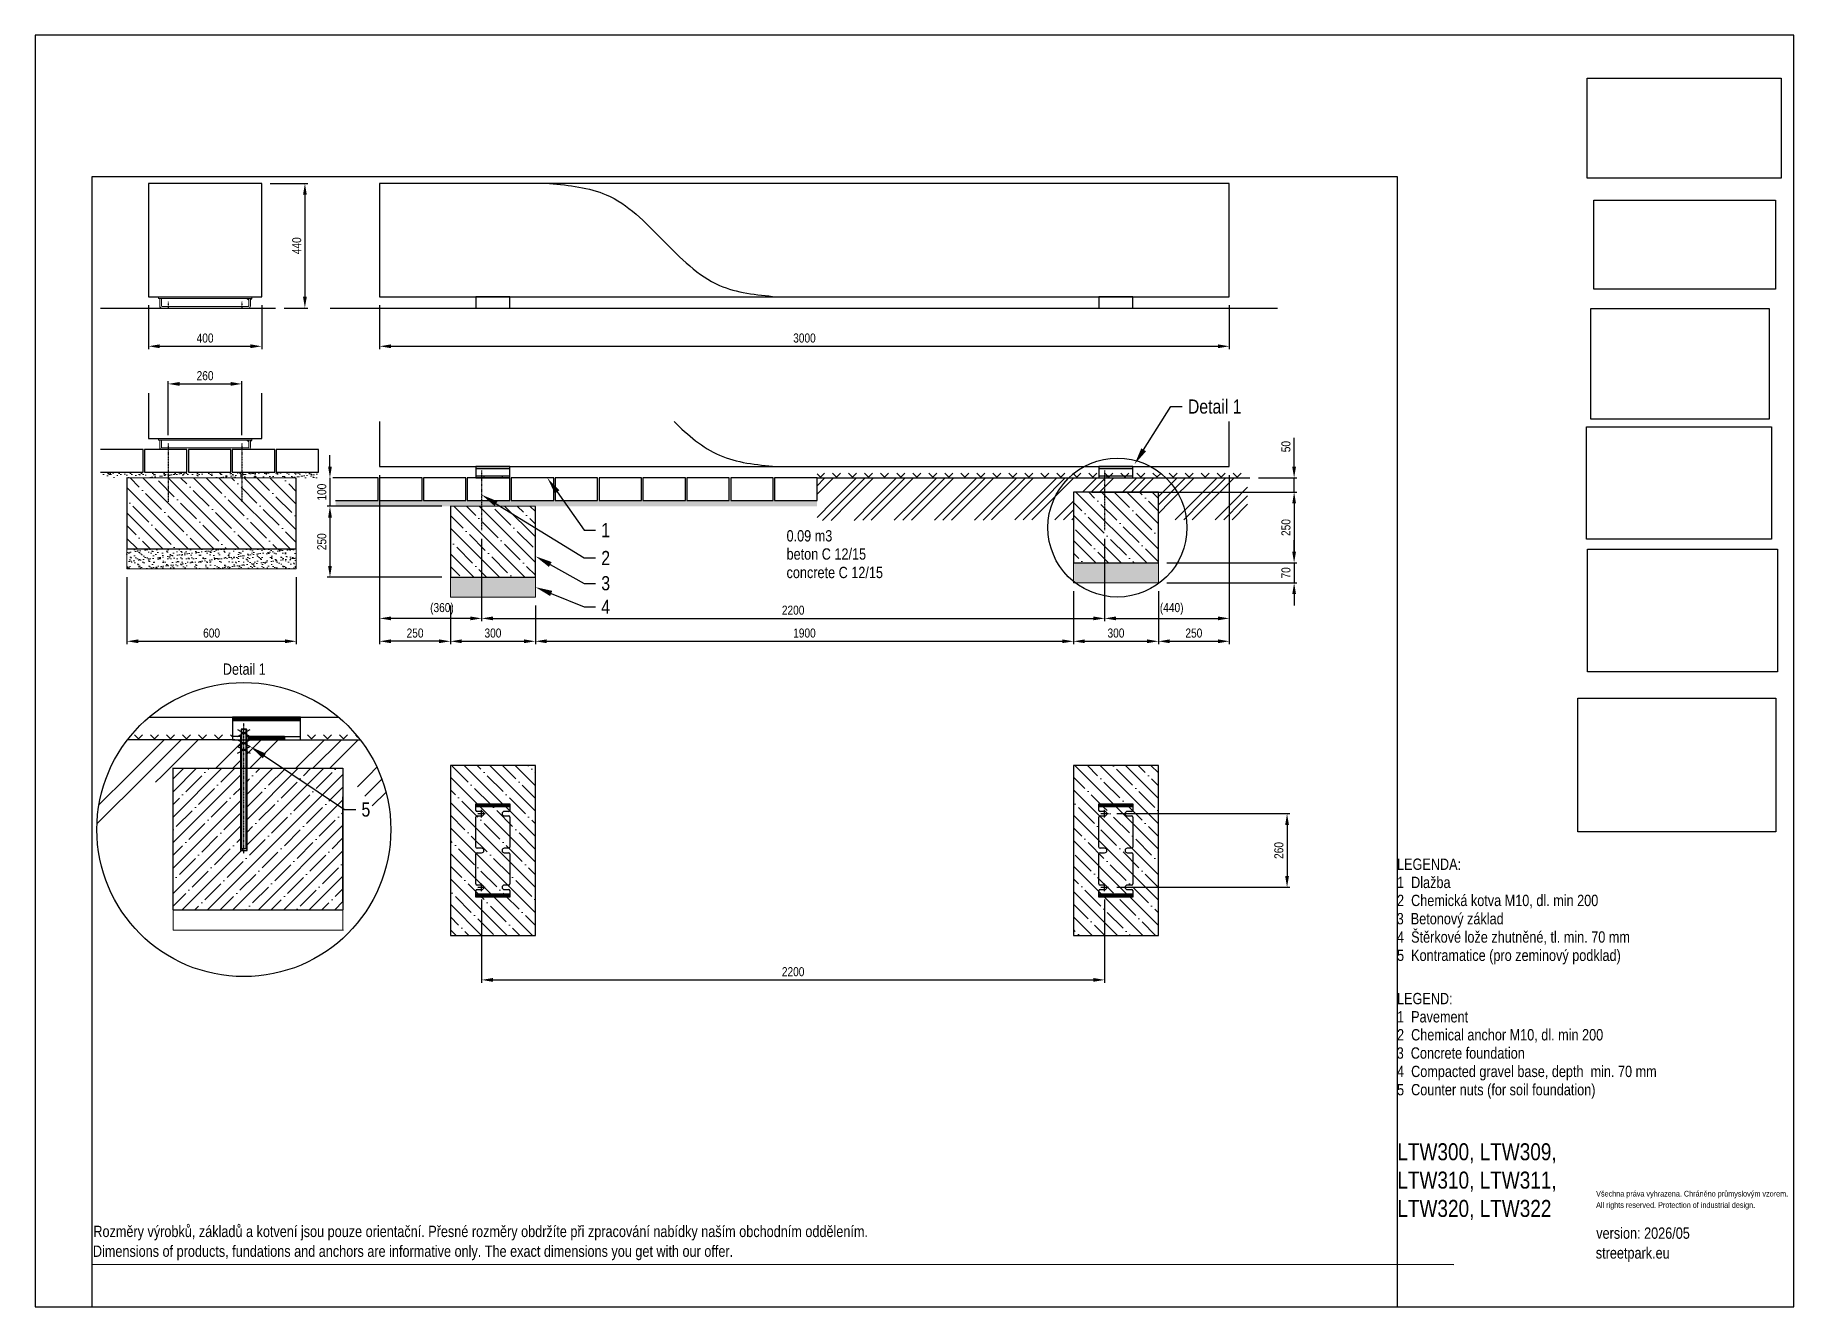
# Model space of a CAD drawing. Header units: millimetres. Extents: x 11758 to 17968, y 3782 to 8272.
import ezdxf
from ezdxf import colors
from ezdxf.entities.mleader import LeaderData, LeaderLine
from ezdxf.lldxf.tags import DXFTag
from ezdxf.math import Vec2, Vec3

# ---------------------------------------------------------------- set-up
doc = ezdxf.new("R2010")
doc.units = ezdxf.units.MM
doc.header["$LTSCALE"] = 0.1
doc.header["$XCLIPFRAME"] = 2
doc.linetypes.add('DashDot', pattern=[15, 9, -3, 0, -3])
doc.layers.add('Nekreslit', color=6, linetype='Continuous', plot=False)
doc.layers.add('SRAFY', color=251, linetype='Continuous', lineweight=13)
doc.styles.add('SEACAD_Arial', font='arial.ttf', dxfattribs={"width": 0.8})
tags = doc.linetypes.add('CENTER2', pattern=[28.575, 19.05, -3.175, 3.175, -3.175]).pattern_tags.tags
tags[10:11] = [DXFTag(74, 4), DXFTag(75, 0), DXFTag(340, '0'), DXFTag(46, 0.0), DXFTag(50, 0.0), DXFTag(44, 0.0), DXFTag(45, 0.0)]
tags[8:9] = [DXFTag(74, 4), DXFTag(75, 0), DXFTag(340, '0'), DXFTag(46, 0.0), DXFTag(50, 0.0), DXFTag(44, 0.0), DXFTag(45, 0.0)]
tags[6:7] = [DXFTag(74, 4), DXFTag(75, 0), DXFTag(340, '0'), DXFTag(46, 0.0), DXFTag(50, 0.0), DXFTag(44, 0.0), DXFTag(45, 0.0)]
tags[4:5] = [DXFTag(74, 4), DXFTag(75, 0), DXFTag(340, '0'), DXFTag(46, 0.0), DXFTag(50, 0.0), DXFTag(44, 0.0), DXFTag(45, 0.0)]
tags = doc.linetypes.add('HIDDEN2', pattern=[4.7625, 3.175, -1.5875]).pattern_tags.tags
tags[6:7] = [DXFTag(74, 4), DXFTag(75, 0), DXFTag(340, '0'), DXFTag(46, 0.0), DXFTag(50, 0.0), DXFTag(44, 0.0), DXFTag(45, 0.0)]
tags[4:5] = [DXFTag(74, 4), DXFTag(75, 0), DXFTag(340, '0'), DXFTag(46, 0.0), DXFTag(50, 0.0), DXFTag(44, 0.0), DXFTag(45, 0.0)]
doc.dimstyles.new('ISO-25', dxfattribs={"dimtxt": 1.6, "dimasz": 2, "dimexe": 0.5, "dimexo": 1.5, "dimtad": 1, "dimdec": 0, "dimtxsty": 'SEACAD_Arial', "dimcen": 2, "dimadec": 0, "dimazin": 0, "dimtfac": 1, "dimtdec": 0, "dimtmove": 0, "dimatfit": 3, "dimfxl": 1, "dimarcsym": 0})
picture_1 = doc.add_image_def('image1.jpg', size_in_pixel=(1600, 1200))
picture_2 = doc.add_image_def('image2.jpg', size_in_pixel=(1600, 1200))
picture_3 = doc.add_image_def('image3.jpg', size_in_pixel=(1600, 1200))
picture_4 = doc.add_image_def('image4.jpg', size_in_pixel=(1600, 1200))
picture_5 = doc.add_image_def('image5.jpg', size_in_pixel=(1600, 1200))
picture_6 = doc.add_image_def('image6.jpg', size_in_pixel=(1600, 1200))

msp = doc.modelspace()

# ---------------------------------------------------------------- texts
at = {"style": 'SEACAD_Arial', "width": 0.8}
for s, height, p in [('0.09 m3', 40, (14411.5, 6484)), ('beton C 12/15', 40, (14411.5, 6419.8)), ('concrete C 12/15', 40, (14411.5, 6354.6)), ('LEGENDA:', 40, (16567.2, 5324.5)), ('1  Dlažba', 40, (16567.2, 5260.3)), ('2  Chemická kotva M10, dl. min 200', 40, (16567.2, 5196.7)), ('3  Betonový základ', 40, (16566, 5132.2)), ('4  Štěrkové lože zhutněné, tl. min. 70 mm', 40, (16567.2, 5067.5)), ('5  Kontramatice (pro zeminový podklad)', 40, (16567.2, 5002.9)), ('LEGEND:', 40, (16567.2, 4850.1)), ('1  Pavement', 40, (16567.2, 4785.8)), ('2  Chemical anchor M10, dl. min 200', 40, (16567.2, 4722.3)), ('3  Concrete foundation', 40, (16566, 4657.8)), ('4  Compacted gravel base, depth  min. 70 mm', 40, (16567.2, 4593)), ('5  Counter nuts (for soil foundation)', 40, (16567.2, 4528.5)), ('Všechna práva vyhrazena. Chráněno průmyslovým vzorem.', 20, (17270.1, 4171.2)), ('All rights reserved. Protection of industrial design.', 20, (17270.1, 4131.2)), ('Rozměry výrobků, základů a kotvení jsou pouze orientační. Přesné rozměry obdržíte při zpracování nabídky naším obchodním oddělením.', 39.9982, (11963.7, 4028)), ('version: 2026/05', 40, (17270.6, 4021.9)), ('Dimensions of products, fundations and anchors are informative only. The exact dimensions you get with our offer.', 39.9982, (11962.1, 3958.2)), ('streetpark.eu', 40, (17269, 3952))]:
    msp.add_text(s, height=height, dxfattribs=at).set_placement(p)
at = {"attachment_point": 1, "style": 'SEACAD_Arial'}
for s, width, insert, char_height in [('Detail 1', 226.121, (12420.9, 6053.4), 40), ('LTW300, LTW309, LTW310, LTW311, LTW320, LTW322', 690.809, (16568.2, 4359.2), 60)]:
    msp.add_mtext_dynamic_manual_height_columns(s, width=width, gutter_width=200, heights=[0], dxfattribs=dict(at, insert=insert, char_height=char_height))

# ---------------------------------------------------------------- blocks, each defined once
blk = doc.blocks.new('*D0')
at = {"color": 0, "lineweight": -2, "transparency": 16777216}
for p, q in [((12082.2, 6357.9), (12082.2, 6121.6)), ((12680.3, 6357.9), (12680.3, 6121.6)), ((12122.2, 6131.6), (12640.3, 6131.6))]:
    blk.add_line(p, q, dxfattribs=at)
at = {"color": 0, "transparency": 16777216}
for points in [[(12122.2, 6138.3), (12122.2, 6125), (12082.2, 6131.6)], [(12640.3, 6138.3), (12640.3, 6125), (12680.3, 6131.6)]]:
    blk.add_solid(points, dxfattribs=at)
at = {"layer": 'Defpoints', "color": 0, "transparency": 16777216}
for p in [(12082.2, 6387.9), (12680.3, 6387.9), (12680.3, 6131.6)]:
    blk.add_point(p, dxfattribs=at)
at = {"color": 0, "transparency": 16777216, "insert": (12381.2, 6160.5), "char_height": 32, "attachment_point": 5, "style": 'SEACAD_Arial'}
blk.add_mtext('600', dxfattribs=at)
blk = doc.blocks.new('*D1')
at = {"color": 0, "lineweight": -2, "transparency": 16777216}
for p, q in [((12228.2, 6859.7), (12228.2, 7050.4)), ((12268.2, 7040.4), (12448.2, 7040.4)), ((12488.2, 6859.7), (12488.2, 7050.4))]:
    blk.add_line(p, q, dxfattribs=at)
at = {"color": 0, "transparency": 16777216}
for points in [[(12268.2, 7047.1), (12268.2, 7033.7), (12228.2, 7040.4)], [(12448.2, 7047.1), (12448.2, 7033.7), (12488.2, 7040.4)]]:
    blk.add_solid(points, dxfattribs=at)
at = {"layer": 'Defpoints', "color": 0, "transparency": 16777216}
for p in [(12488.2, 7040.4), (12228.2, 6829.7), (12488.2, 6829.7)]:
    blk.add_point(p, dxfattribs=at)
at = {"color": 0, "transparency": 16777216, "insert": (12358.2, 7069.2), "char_height": 32, "attachment_point": 5, "style": 'SEACAD_Arial'}
blk.add_mtext('260', dxfattribs=at)
blk = doc.blocks.new('*D2')
at = {"color": 0, "lineweight": -2, "transparency": 16777216}
for p, q in [((12158.2, 7318.2), (12158.2, 7163.3)), ((12558.2, 7318.2), (12558.2, 7163.3)), ((12198.2, 7173.3), (12518.2, 7173.3))]:
    blk.add_line(p, q, dxfattribs=at)
at = {"color": 0, "transparency": 16777216}
for points in [[(12198.2, 7180), (12198.2, 7166.6), (12158.2, 7173.3)], [(12518.2, 7180), (12518.2, 7166.6), (12558.2, 7173.3)]]:
    blk.add_solid(points, dxfattribs=at)
at = {"layer": 'Defpoints', "color": 0, "transparency": 16777216}
for p in [(12158.2, 7348.2), (12558.2, 7348.2), (12558.2, 7173.3)]:
    blk.add_point(p, dxfattribs=at)
at = {"color": 0, "transparency": 16777216, "insert": (12358.2, 7202.1), "char_height": 32, "attachment_point": 5, "style": 'SEACAD_Arial'}
blk.add_mtext('400', dxfattribs=at)
blk = doc.blocks.new('*D3')
at = {"color": 0, "lineweight": -2, "transparency": 16777216}
for p, q in [((12588.2, 7748.2), (12720.7, 7748.2)), ((12710.7, 7708.2), (12710.7, 7348.2)), ((12637.4, 7308.2), (12720.7, 7308.2))]:
    blk.add_line(p, q, dxfattribs=at)
at = {"color": 0, "transparency": 16777216}
for points in [[(12704.1, 7708.2), (12717.4, 7708.2), (12710.7, 7748.2)], [(12704.1, 7348.2), (12717.4, 7348.2), (12710.7, 7308.2)]]:
    blk.add_solid(points, dxfattribs=at)
at = {"layer": 'Defpoints', "color": 0, "transparency": 16777216}
for p in [(12558.2, 7748.2), (12607.4, 7308.2), (12710.7, 7308.2)]:
    blk.add_point(p, dxfattribs=at)
at = {"color": 0, "transparency": 16777216, "insert": (12681.9, 7528.2), "char_height": 32, "attachment_point": 5, "rotation": 90, "style": 'SEACAD_Arial'}
blk.add_mtext('440', dxfattribs=at)
blk = doc.blocks.new('*D4')
at = {"color": 0, "lineweight": -2, "transparency": 16777216}
for p, q in [((13334.7, 6493.6), (13334.7, 6202.5)), ((15534.7, 6493.6), (15534.7, 6202.5)), ((13374.7, 6212.5), (15494.7, 6212.5))]:
    blk.add_line(p, q, dxfattribs=at)
at = {"color": 0, "transparency": 16777216}
for points in [[(13374.7, 6219.1), (13374.7, 6205.8), (13334.7, 6212.5)], [(15494.7, 6219.1), (15494.7, 6205.8), (15534.7, 6212.5)]]:
    blk.add_solid(points, dxfattribs=at)
at = {"layer": 'Defpoints', "color": 0, "transparency": 16777216}
for p in [(13334.7, 6523.6), (15534.7, 6523.6), (15534.7, 6212.5)]:
    blk.add_point(p, dxfattribs=at)
at = {"color": 0, "transparency": 16777216, "insert": (14434.7, 6241.3), "char_height": 32, "attachment_point": 5, "style": 'SEACAD_Arial'}
blk.add_mtext('2200', dxfattribs=at)
blk = doc.blocks.new('*D5')
at = {"color": 0, "lineweight": -2, "transparency": 16777216}
for p, q in [((15729.7, 6658.2), (16213.7, 6658.2)), ((16203.7, 6618.2), (16203.7, 6448.2)), ((15754.7, 6408.2), (16213.7, 6408.2))]:
    blk.add_line(p, q, dxfattribs=at)
at = {"color": 0, "transparency": 16777216}
for points in [[(16197.1, 6618.2), (16210.4, 6618.2), (16203.7, 6658.2)], [(16197.1, 6448.2), (16210.4, 6448.2), (16203.7, 6408.2)]]:
    blk.add_solid(points, dxfattribs=at)
at = {"layer": 'Defpoints', "color": 0, "transparency": 16777216}
for p in [(15699.7, 6658.2), (15724.7, 6408.2), (16203.7, 6408.2)]:
    blk.add_point(p, dxfattribs=at)
at = {"color": 0, "transparency": 16777216, "insert": (16174.9, 6533.2), "char_height": 32, "attachment_point": 5, "rotation": 90, "style": 'SEACAD_Arial'}
blk.add_mtext('250', dxfattribs=at)
blk = doc.blocks.new('*D6')
at = {"color": 0, "lineweight": -2, "transparency": 16777216}
for p, q in [((16203.8, 6448.2), (16203.8, 6488.2)), ((15754.7, 6408.2), (16213.8, 6408.2)), ((16203.8, 6408.2), (16203.8, 6338.2)), ((15754.7, 6338.2), (16213.8, 6338.2)), ((16203.8, 6298.2), (16203.8, 6258.2))]:
    blk.add_line(p, q, dxfattribs=at)
at = {"color": 0, "transparency": 16777216}
for points in [[(16197.1, 6448.2), (16210.4, 6448.2), (16203.8, 6408.2)], [(16197.1, 6298.2), (16210.4, 6298.2), (16203.8, 6338.2)]]:
    blk.add_solid(points, dxfattribs=at)
at = {"layer": 'Defpoints', "color": 0, "transparency": 16777216}
for p in [(15724.7, 6408.2), (15724.7, 6338.2), (16203.8, 6338.2)]:
    blk.add_point(p, dxfattribs=at)
at = {"color": 0, "transparency": 16777216, "insert": (16174.9, 6373.2), "char_height": 32, "attachment_point": 5, "rotation": 90, "style": 'SEACAD_Arial'}
blk.add_mtext('70', dxfattribs=at)
blk = doc.blocks.new('*D7')
at = {"color": 0, "lineweight": -2, "transparency": 16777216}
for p, q in [((13224.7, 6257.9), (13224.7, 6121.6)), ((13524.7, 6257.9), (13524.7, 6121.6)), ((13264.7, 6131.6), (13484.7, 6131.6))]:
    blk.add_line(p, q, dxfattribs=at)
at = {"color": 0, "transparency": 16777216}
for points in [[(13264.7, 6138.3), (13264.7, 6125), (13224.7, 6131.6)], [(13484.7, 6138.3), (13484.7, 6125), (13524.7, 6131.6)]]:
    blk.add_solid(points, dxfattribs=at)
at = {"layer": 'Defpoints', "color": 0, "transparency": 16777216}
for p in [(13224.7, 6287.9), (13524.7, 6287.9), (13524.7, 6131.6)]:
    blk.add_point(p, dxfattribs=at)
at = {"color": 0, "transparency": 16777216, "insert": (13374.7, 6160.5), "char_height": 32, "attachment_point": 5, "style": 'SEACAD_Arial'}
blk.add_mtext('300', dxfattribs=at)
blk = doc.blocks.new('*D8')
at = {"color": 0, "lineweight": -2, "transparency": 16777216}
for p, q in [((15424.7, 6308.2), (15424.7, 6121.6)), ((15724.7, 6308.2), (15724.7, 6121.6)), ((15464.7, 6131.6), (15684.7, 6131.6))]:
    blk.add_line(p, q, dxfattribs=at)
at = {"color": 0, "transparency": 16777216}
for points in [[(15464.7, 6138.3), (15464.7, 6125), (15424.7, 6131.6)], [(15684.7, 6138.3), (15684.7, 6125), (15724.7, 6131.6)]]:
    blk.add_solid(points, dxfattribs=at)
at = {"layer": 'Defpoints', "color": 0, "transparency": 16777216}
for p in [(15424.7, 6338.2), (15724.7, 6338.2), (15724.7, 6131.6)]:
    blk.add_point(p, dxfattribs=at)
at = {"color": 0, "transparency": 16777216, "insert": (15574.7, 6160.5), "char_height": 32, "attachment_point": 5, "style": 'SEACAD_Arial'}
blk.add_mtext('300', dxfattribs=at)
blk = doc.blocks.new('*D9')
at = {"color": 0, "lineweight": -2, "transparency": 16777216}
for p, q in [((15424.7, 6308.2), (15424.7, 6121.6)), ((13524.7, 6257.9), (13524.7, 6121.6)), ((13564.7, 6131.6), (15384.7, 6131.6))]:
    blk.add_line(p, q, dxfattribs=at)
at = {"color": 0, "transparency": 16777216}
for points in [[(13564.7, 6138.3), (13564.7, 6125), (13524.7, 6131.6)], [(15384.7, 6138.3), (15384.7, 6125), (15424.7, 6131.6)]]:
    blk.add_solid(points, dxfattribs=at)
at = {"layer": 'Defpoints', "color": 0, "transparency": 16777216}
for p in [(15424.7, 6338.2), (13524.7, 6287.9), (15424.7, 6131.6)]:
    blk.add_point(p, dxfattribs=at)
at = {"color": 0, "transparency": 16777216, "insert": (14474.7, 6160.5), "char_height": 32, "attachment_point": 5, "style": 'SEACAD_Arial'}
blk.add_mtext('1900', dxfattribs=at)
blk = doc.blocks.new('*D10')
at = {"color": 0, "lineweight": -2, "transparency": 16777216}
for p, q in [((16203.7, 6748.2), (16203.7, 6849.8)), ((16077.7, 6708.2), (16213.7, 6708.2)), ((16203.7, 6658.2), (16203.7, 6708.2)), ((15489.7, 6658.2), (16213.7, 6658.2)), ((16203.7, 6618.2), (16203.7, 6578.2))]:
    blk.add_line(p, q, dxfattribs=at)
at = {"color": 0, "transparency": 16777216}
for points in [[(16197.1, 6748.2), (16210.4, 6748.2), (16203.7, 6708.2)], [(16197.1, 6618.2), (16210.4, 6618.2), (16203.7, 6658.2)]]:
    blk.add_solid(points, dxfattribs=at)
at = {"layer": 'Defpoints', "color": 0, "transparency": 16777216}
for p in [(16047.7, 6708.2), (16203.7, 6708.2), (15459.7, 6658.2)]:
    blk.add_point(p, dxfattribs=at)
at = {"color": 0, "transparency": 16777216, "insert": (16174.9, 6819), "char_height": 32, "attachment_point": 5, "rotation": 90, "style": 'SEACAD_Arial'}
blk.add_mtext('50', dxfattribs=at)
blk = doc.blocks.new('*D11')
at = {"color": 0, "lineweight": -2, "transparency": 16777216}
for p, q in [((12974.7, 7318.2), (12974.7, 7163.3)), ((15974.7, 7318.2), (15974.7, 7163.3)), ((13014.7, 7173.3), (15934.7, 7173.3))]:
    blk.add_line(p, q, dxfattribs=at)
at = {"color": 0, "transparency": 16777216}
for points in [[(13014.7, 7180), (13014.7, 7166.6), (12974.7, 7173.3)], [(15934.7, 7180), (15934.7, 7166.6), (15974.7, 7173.3)]]:
    blk.add_solid(points, dxfattribs=at)
at = {"layer": 'Defpoints', "color": 0, "transparency": 16777216}
for p in [(12974.7, 7348.2), (15974.7, 7348.2), (15974.7, 7173.3)]:
    blk.add_point(p, dxfattribs=at)
at = {"color": 0, "transparency": 16777216, "insert": (14474.7, 7202.2), "char_height": 32, "attachment_point": 5, "style": 'SEACAD_Arial'}
blk.add_mtext('3000', dxfattribs=at)
blk = doc.blocks.new('*D12')
at = {"color": 0, "lineweight": -2, "transparency": 16777216}
for p, q in [((13334.7, 5219.9), (13334.7, 4926)), ((15534.7, 5219.9), (15534.7, 4926)), ((13374.7, 4936), (15494.7, 4936))]:
    blk.add_line(p, q, dxfattribs=at)
at = {"color": 0, "transparency": 16777216}
for points in [[(13374.7, 4942.7), (13374.7, 4929.3), (13334.7, 4936)], [(15494.7, 4942.7), (15494.7, 4929.3), (15534.7, 4936)]]:
    blk.add_solid(points, dxfattribs=at)
at = {"layer": 'Defpoints', "color": 0, "transparency": 16777216}
for p in [(13334.7, 5249.9), (15534.7, 5249.9), (15534.7, 4936)]:
    blk.add_point(p, dxfattribs=at)
at = {"color": 0, "transparency": 16777216, "insert": (14434.7, 4964.8), "char_height": 32, "attachment_point": 5, "style": 'SEACAD_Arial'}
blk.add_mtext('2200', dxfattribs=at)
blk = doc.blocks.new('*D13')
at = {"color": 0, "lineweight": -2, "transparency": 16777216}
for p, q in [((15577.8, 5523), (16188.8, 5523)), ((16178.8, 5483), (16178.8, 5303)), ((15577.8, 5263), (16188.8, 5263))]:
    blk.add_line(p, q, dxfattribs=at)
at = {"color": 0, "transparency": 16777216}
for points in [[(16172.1, 5483), (16185.4, 5483), (16178.8, 5523)], [(16172.1, 5303), (16185.4, 5303), (16178.8, 5263)]]:
    blk.add_solid(points, dxfattribs=at)
at = {"layer": 'Defpoints', "color": 0, "transparency": 16777216}
for p in [(15547.8, 5523), (15547.8, 5263), (16178.8, 5263)]:
    blk.add_point(p, dxfattribs=at)
at = {"color": 0, "transparency": 16777216, "insert": (16149.9, 5393), "char_height": 32, "attachment_point": 5, "rotation": 90, "style": 'SEACAD_Arial'}
blk.add_mtext('260', dxfattribs=at)
blk = doc.blocks.new('*D14')
at = {"color": 0, "lineweight": -2, "transparency": 16777216}
for p, q in [((12799.2, 6748.2), (12799.2, 6788.2)), ((12799.2, 6708.2), (12799.2, 6608.2)), ((12829.2, 6708.2), (12809.2, 6708.2)), ((13194.7, 6608.2), (12789.2, 6608.2)), ((12799.2, 6568.2), (12799.2, 6528.2))]:
    blk.add_line(p, q, dxfattribs=at)
at = {"color": 0, "transparency": 16777216}
for points in [[(12792.6, 6748.2), (12805.9, 6748.2), (12799.2, 6708.2)], [(12792.6, 6568.2), (12805.9, 6568.2), (12799.2, 6608.2)]]:
    blk.add_solid(points, dxfattribs=at)
at = {"layer": 'Defpoints', "color": 0, "transparency": 16777216}
for p in [(12799.2, 6708.2), (12799.2, 6608.2), (13224.7, 6608.2)]:
    blk.add_point(p, dxfattribs=at)
at = {"color": 0, "transparency": 16777216, "insert": (12770.4, 6658.2), "char_height": 32, "attachment_point": 5, "rotation": 90, "style": 'SEACAD_Arial'}
blk.add_mtext('100', dxfattribs=at)
blk = doc.blocks.new('*D15')
at = {"color": 0, "lineweight": -2, "transparency": 16777216}
for p, q in [((12974.7, 6718.2), (12974.7, 6202.5)), ((13334.7, 6493.6), (13334.7, 6202.5)), ((13294.7, 6212.5), (13014.7, 6212.5))]:
    blk.add_line(p, q, dxfattribs=at)
at = {"color": 0, "transparency": 16777216}
for points in [[(13014.7, 6219.1), (13014.7, 6205.8), (12974.7, 6212.5)], [(13294.7, 6219.1), (13294.7, 6205.8), (13334.7, 6212.5)]]:
    blk.add_solid(points, dxfattribs=at)
at = {"layer": 'Defpoints', "color": 0, "transparency": 16777216}
for p in [(12974.7, 6748.2), (13334.7, 6523.6), (12974.7, 6212.5)]:
    blk.add_point(p, dxfattribs=at)
at = {"color": 0, "transparency": 16777216, "insert": (13194.7, 6245.9), "char_height": 32, "attachment_point": 5, "style": 'SEACAD_Arial'}
blk.add_mtext('(360)', dxfattribs=at)
blk = doc.blocks.new('*D16')
at = {"color": 0, "lineweight": -2, "transparency": 16777216}
for p, q in [((12974.7, 6718.2), (12974.7, 6121.6)), ((13224.7, 6257.9), (13224.7, 6121.6)), ((13184.7, 6131.6), (13014.7, 6131.6))]:
    blk.add_line(p, q, dxfattribs=at)
at = {"color": 0, "transparency": 16777216}
for points in [[(13014.7, 6138.3), (13014.7, 6125), (12974.7, 6131.6)], [(13184.7, 6138.3), (13184.7, 6125), (13224.7, 6131.6)]]:
    blk.add_solid(points, dxfattribs=at)
at = {"layer": 'Defpoints', "color": 0, "transparency": 16777216}
for p in [(12974.7, 6748.2), (13224.7, 6287.9), (12974.7, 6131.6)]:
    blk.add_point(p, dxfattribs=at)
at = {"color": 0, "transparency": 16777216, "insert": (13099.7, 6160.5), "char_height": 32, "attachment_point": 5, "style": 'SEACAD_Arial'}
blk.add_mtext('250', dxfattribs=at)
blk = doc.blocks.new('*D17')
at = {"color": 0, "lineweight": -2, "transparency": 16777216}
for p, q in [((15974.7, 6718.2), (15974.7, 6121.6)), ((15724.7, 6308.2), (15724.7, 6121.6)), ((15764.7, 6131.6), (15934.7, 6131.6))]:
    blk.add_line(p, q, dxfattribs=at)
at = {"color": 0, "transparency": 16777216}
for points in [[(15764.7, 6138.3), (15764.7, 6125), (15724.7, 6131.6)], [(15934.7, 6138.3), (15934.7, 6125), (15974.7, 6131.6)]]:
    blk.add_solid(points, dxfattribs=at)
at = {"layer": 'Defpoints', "color": 0, "transparency": 16777216}
for p in [(15974.7, 6748.2), (15724.7, 6338.2), (15974.7, 6131.6)]:
    blk.add_point(p, dxfattribs=at)
at = {"color": 0, "transparency": 16777216, "insert": (15849.7, 6160.5), "char_height": 32, "attachment_point": 5, "style": 'SEACAD_Arial'}
blk.add_mtext('250', dxfattribs=at)
blk = doc.blocks.new('*D18')
at = {"color": 0, "lineweight": -2, "transparency": 16777216}
for p, q in [((12829.2, 6608.2), (12809.2, 6608.2)), ((12799.2, 6568.2), (12799.2, 6397.9)), ((13194.7, 6357.9), (12789.2, 6357.9))]:
    blk.add_line(p, q, dxfattribs=at)
at = {"color": 0, "transparency": 16777216}
for points in [[(12792.6, 6568.2), (12805.9, 6568.2), (12799.2, 6608.2)], [(12792.6, 6397.9), (12805.9, 6397.9), (12799.2, 6357.9)]]:
    blk.add_solid(points, dxfattribs=at)
at = {"layer": 'Defpoints', "color": 0, "transparency": 16777216}
for p in [(12799.2, 6608.2), (12799.2, 6357.9), (13224.7, 6357.9)]:
    blk.add_point(p, dxfattribs=at)
at = {"color": 0, "transparency": 16777216, "insert": (12770.4, 6483.1), "char_height": 32, "attachment_point": 5, "rotation": 90, "style": 'SEACAD_Arial'}
blk.add_mtext('250', dxfattribs=at)
blk = doc.blocks.new('*D19')
at = {"color": 0, "lineweight": -2, "transparency": 16777216}
for p, q in [((15974.7, 6718.2), (15974.7, 6202.5)), ((15534.7, 6493.6), (15534.7, 6202.5)), ((15574.7, 6212.5), (15934.7, 6212.5))]:
    blk.add_line(p, q, dxfattribs=at)
at = {"color": 0, "transparency": 16777216}
for points in [[(15574.7, 6219.1), (15574.7, 6205.8), (15534.7, 6212.5)], [(15934.7, 6219.1), (15934.7, 6205.8), (15974.7, 6212.5)]]:
    blk.add_solid(points, dxfattribs=at)
at = {"layer": 'Defpoints', "color": 0, "transparency": 16777216}
for p in [(15974.7, 6748.2), (15534.7, 6523.6), (15974.7, 6212.5)]:
    blk.add_point(p, dxfattribs=at)
at = {"color": 0, "transparency": 16777216, "insert": (15771.5, 6245.9), "char_height": 32, "attachment_point": 5, "style": 'SEACAD_Arial'}
blk.add_mtext('(440)', dxfattribs=at)

# ---------------------------------------------------------------- dimensions: what is measured, and where the dimension line sits
for base, p1, p2, picture, middle in [((12710.7, 7308.2), (12558.2, 7748.2), (12607.4, 7308.2), '*D3', (12681.9, 7528.2)), ((16203.7, 6708.2), (15459.7, 6658.2), (16047.7, 6708.2), '*D10', (16174.9, 6819)), ((12799.2, 6608.2), (12799.2, 6708.2), (13224.7, 6608.2), '*D14', (12770.4, 6658.2)), ((12799.2, 6357.9), (12799.2, 6608.2), (13224.7, 6357.9), '*D18', (12770.4, 6483.1)), ((16178.8, 5263), (15547.8, 5523), (15547.8, 5263), '*D13', (16149.9, 5393))]:
    dim = msp.add_linear_dim(base=base, p1=p1, p2=p2, angle=90, dimstyle='ISO-25')
    dim.commit()
    dim.dimension.update_dxf_attribs({"geometry": picture, "text_midpoint": middle})
for base, p1, p2, picture, middle in [((12558.2, 7173.3), (12158.2, 7348.2), (12558.2, 7348.2), '*D2', (12358.2, 7202.1)), ((12488.2, 7040.4), (12228.2, 6829.7), (12488.2, 6829.7), '*D1', (12358.2, 7069.2))]:
    dim = msp.add_linear_dim(base=base, p1=p1, p2=p2, dimstyle='ISO-25')
    dim.commit()
    dim.dimension.update_dxf_attribs({"geometry": picture, "text_midpoint": middle})
dim = msp.add_linear_dim(base=(15974.7, 7173.3), p1=(12974.7, 7348.2), p2=(15974.7, 7348.2), dimstyle='ISO-25')
dim.commit()
dim.dimension.update_dxf_attribs({"geometry": '*D11', "text_midpoint": (14474.7, 7173.3), "dimtype": 160})
for base, p1, p2, angle, picture, middle in [((12974.7, 6212.5), (13334.7, 6523.6), (12974.7, 6748.2), 180, '*D15', (13194.7, 6212.5)), ((15974.7, 6212.5), (15534.7, 6523.6), (15974.7, 6748.2), 0, '*D19', (15771.5, 6212.5))]:
    dim = msp.add_linear_dim(base=base, p1=p1, p2=p2, angle=angle, text='(<>)', dimstyle='ISO-25', override={"dimscale": 0, "dimrnd": 10})
    dim.commit()
    dim.dimension.update_dxf_attribs({"geometry": picture, "text_midpoint": middle, "dimtype": 160})
for base, p1, p2, angle, override, picture, middle in [((12974.7, 6131.6), (13224.7, 6287.9), (12974.7, 6748.2), 180, {"dimscale": 0}, '*D16', (13099.7, 6160.5)), ((15974.7, 6131.6), (15724.7, 6338.2), (15974.7, 6748.2), 0, {"dimscale": 0}, '*D17', (15849.7, 6160.5)), ((16203.7, 6408.2), (15699.7, 6658.2), (15724.7, 6408.2), 90, {"dimscale": 0}, '*D5', (16174.9, 6533.2)), ((16203.8, 6338.2), (15724.7, 6408.2), (15724.7, 6338.2), 90, {"dimscale": 0, "dimtmove": 1}, '*D6', (16174.9, 6373.2))]:
    dim = msp.add_linear_dim(base=base, p1=p1, p2=p2, angle=angle, dimstyle='ISO-25', override=override)
    dim.commit()
    dim.dimension.update_dxf_attribs({"geometry": picture, "text_midpoint": middle})
dim = msp.add_linear_dim(base=(15534.7, 6212.5), p1=(13334.7, 6523.6), p2=(15534.7, 6523.6), dimstyle='ISO-25', override={"dimscale": 0, "dimrnd": 10})
dim.commit()
dim.dimension.update_dxf_attribs({"geometry": '*D4', "text_midpoint": (14434.7, 6212.5), "dimtype": 160})
for base, p1, p2, override, picture, middle in [((12680.3, 6131.6), (12082.2, 6387.9), (12680.3, 6387.9), {"dimscale": 0, "dimrnd": 10}, '*D0', (12381.2, 6160.5)), ((15424.7, 6131.6), (13524.7, 6287.9), (15424.7, 6338.2), {"dimscale": 0, "dimrnd": 10}, '*D9', (14474.7, 6160.5)), ((15724.7, 6131.6), (15424.7, 6338.2), (15724.7, 6338.2), {"dimscale": 0}, '*D8', (15574.7, 6160.5)), ((13524.7, 6131.6), (13224.7, 6287.9), (13524.7, 6287.9), {"dimscale": 0}, '*D7', (13374.7, 6160.5)), ((15534.7, 4936), (13334.7, 5249.9), (15534.7, 5249.9), {"dimrnd": 10}, '*D12', (14434.7, 4964.8))]:
    dim = msp.add_linear_dim(base=base, p1=p1, p2=p2, dimstyle='ISO-25', override=override)
    dim.commit()
    dim.dimension.update_dxf_attribs({"geometry": picture, "text_midpoint": middle})

# ---------------------------------------------------------------- hatches: boundary and pattern name
at = {"layer": 'SRAFY'}
h = msp.add_hatch(dxfattribs=at)
h.set_pattern_fill('AR-SAND', color=256, scale=0.5)
h.set_pattern_definition([(37.5, (5763.777, 1493.591), (-0.800016, 24.47066), [0, -19.304, 0, -21.59, 0, -20.6375]), (7.5, (5763.777, 1493.59), (22.47616, 35.84126), [0, -10.414, 0, -17.399, 0, -6.6675]), (327.5, (5748.156, 1493.591), (39.54962, 0.07186), [0, -6.35, 0, -22.86, 0, -29.845]), (317.5, (5748.156, 1493.59), (38.17782, 11.14647), [0, -3.175, 0, -14.986, 0, -17.145])])
h.paths.add_polyline_path([(11989.2, 6728.2), (11989.2, 6708.3), (12329.8, 6708.2), (12449.7, 6708.1), (12449.7, 6728.2)])
h.paths.add_polyline_path([(12759.2, 6707.9), (12759.2, 6728.2), (12449.7, 6728.2), (12449.7, 6708.1), (12579.7, 6707.9)])
h = msp.add_hatch(dxfattribs=at)
h.set_pattern_fill('ANSI35', color=256, scale=10, angle=90)
h.set_pattern_definition([(135, (6692.78, 1197.8), (-44.9013, -44.9013), []), (135, (6692.78, 1242.703), (-44.9013, -44.9013), [79.375, -15.875, 0, -15.875])])
h.paths.add_polyline_path([(12680.3, 6707.9), (12157.2, 6708.2), (12157.2, 6457.9), (12680.3, 6457.9)])
h.paths.add_polyline_path([(12157.2, 6708.2), (12082.2, 6708.2), (12082.2, 6457.9), (12130.2, 6457.9, 2.414211), (12130.2, 6457.9, 0.414214), (12130.2, 6457.9), (12157.2, 6457.9)])
h = msp.add_hatch(dxfattribs=at)
h.set_pattern_fill('GOST_GROUND', color=256, scale=10)
h.set_pattern_definition([(45, (7505.26, 1393.59), (141.4214, -9e-15), [200]), (45, (7535.26, 1393.59), (141.4214, -9e-15), [200]), (45, (7565.26, 1393.59), (141.4214, -9e-15), [200])])
h.paths.add_polyline_path([(15424.7, 6560.6), (14519, 6558.3), (14519.4, 6705.8), (16039.7, 6708.2), (16039.7, 6560.8), (15724.7, 6560.8), (15724.7, 6658.2), (15424.7, 6658.2)])
h = msp.add_hatch(dxfattribs=at)
h.set_pattern_fill('TERACO', color=256, scale=20)
h.set_pattern_definition([(45, (7969.64, 1393.59), (-28.28427, 28.28427), [20, -20]), (135, (8026.21, 1393.59), (-28.28427, -28.28427), [20, -20])])
h.paths.add_polyline_path([(14519.3, 6708.2), (14519.3, 6731.3), (16040.1, 6731.3), (16040.1, 6708.3)])
h = msp.add_hatch(dxfattribs=at)
h.set_pattern_fill('ANSI35', color=256, scale=10, angle=90)
h.set_pattern_definition([(135, (7383.26, 1148.08), (-44.9013, -44.9013), []), (135, (7383.26, 1192.98), (-44.9013, -44.9013), [79.375, -15.875, 0, -15.875])])
h.paths.add_polyline_path([(15724.7, 6658.2), (15424.7, 6658.2), (15424.7, 6408.2), (15724.7, 6408.2)])
h = msp.add_hatch(dxfattribs=at)
h.set_pattern_fill('AR-SAND', color=256, scale=0.5)
h.set_pattern_definition([(37.5, (6593.777, 1393.591), (-0.800016, 24.47066), [0, -19.304, 0, -21.59, 0, -20.6375]), (7.5, (6593.777, 1393.59), (22.47616, 35.84126), [0, -10.414, 0, -17.399, 0, -6.6675]), (327.5, (6578.156, 1393.591), (39.54962, 0.07186), [0, -6.35, 0, -22.86, 0, -29.845]), (317.5, (6578.156, 1393.59), (38.17782, 11.14647), [0, -3.175, 0, -14.986, 0, -17.145])])
h.paths.add_polyline_path([(12819.2, 6628.2), (12819.2, 6608.3), (13159.8, 6608.2), (13279.7, 6608.1), (13279.7, 6628.2)])
h.paths.add_polyline_path([(14519.2, 6607.9), (14519.2, 6628.2), (13279.7, 6628.2), (13279.7, 6608.1), (13409.7, 6607.9)])
h = msp.add_hatch(dxfattribs=at)
h.set_pattern_fill('ANSI35', color=256, scale=10, angle=90)
h.set_pattern_definition([(135, (6623.78, 1097.8), (-44.9013, -44.9013), []), (135, (6623.78, 1142.703), (-44.9013, -44.9013), [79.375, -15.875, 0, -15.875])])
h.paths.add_polyline_path([(13224.7, 6608.2), (13224.7, 6357.9), (13524.7, 6357.9), (13524.7, 6607.9)])
h = msp.add_hatch(dxfattribs=at)
h.set_pattern_fill('AR-SAND', color=256, scale=0.5)
h.set_pattern_definition([(37.5, (6692.777, 1197.802), (-0.800016, 24.47066), [0, -19.304, 0, -21.59, 0, -20.6375]), (7.5, (6692.777, 1197.802), (22.47616, 35.84126), [0, -10.414, 0, -17.399, 0, -6.6675]), (327.5, (6677.156, 1197.802), (39.54962, 0.07186), [0, -6.35, 0, -22.86, 0, -29.845]), (317.5, (6677.156, 1197.802), (38.17782, 11.14647), [0, -3.175, 0, -14.986, 0, -17.145])])
h.paths.add_polyline_path([(12680.3, 6387.9), (12680.3, 6457.9), (12082.2, 6457.9), (12082.2, 6387.9)])
h = msp.add_hatch(dxfattribs=at)
h.set_pattern_fill('AR-SAND', color=256, scale=0.5)
h.set_pattern_definition([(37.5, (8893.854, -303.583), (-0.800016, 24.47066), [0, -19.304, 0, -21.59, 0, -20.6375]), (7.5, (8893.854, -303.583), (22.47616, 35.84126), [0, -10.414, 0, -17.399, 0, -6.6675]), (327.5, (8878.233, -303.583), (39.54962, 0.07186), [0, -6.35, 0, -22.86, 0, -29.845]), (317.5, (8878.233, -303.583), (38.17782, 11.14647), [0, -3.175, 0, -14.986, 0, -17.145])])
h.paths.add_polyline_path([(13524.7, 6357.9), (13224.7, 6357.9), (13224.7, 6287.9), (13524.7, 6287.9)])
h.paths.add_polyline_path([(15424.7, 6408.2), (15724.7, 6408.2), (15724.7, 6338.2), (15424.7, 6338.2)])
h = msp.add_hatch(dxfattribs=at)
h.set_pattern_fill('ANSI31', color=256)
h.set_pattern_definition([(45, (8863.854, 146.4168), (-2.245064, 2.245064), [])])
h.paths.add_polyline_path([(12695.1, 5864), (12455.1, 5864), (12455.1, 5852), (12695.1, 5852)])
h.paths.add_polyline_path([(12639.1, 5796), (12511.1, 5796), (12511.1, 5784), (12639.1, 5784)])
h = msp.add_hatch(dxfattribs=at)
h.set_pattern_fill('GOST_GROUND', color=256, scale=20)
h.set_pattern_definition([(45, (5016.1, 1414.85), (282.8427, -2e-14), [400]), (45, (5076.1, 1414.85), (282.8427, -2e-14), [400]), (45, (5136.1, 1414.85), (282.8427, -2e-14), [400])])
edge = h.paths.add_edge_path()
edge.add_line((12485.1, 5784), (12463.1, 5784))
edge.add_line((12463.1, 5784), (12084.2, 5784))
edge.add_arc((12495.1, 5466.8), 519.1, 142.33693, 180)
edge.add_line((11976, 5466.8), (12245.1, 5683.4))
edge.add_line((12245.1, 5683.4), (12485.1, 5683.4))
edge.add_line((12485.1, 5683.4), (12485.1, 5784))
edge = h.paths.add_edge_path()
edge.add_line((12906, 5784), (12527.1, 5784))
edge.add_line((12527.1, 5784), (12505.1, 5784))
edge.add_line((12505.1, 5784), (12505.1, 5683.4))
edge.add_line((12505.1, 5683.4), (12845.1, 5683.4))
edge.add_line((12845.1, 5683.4), (13014.2, 5466.8))
edge.add_arc((12495.1, 5466.8), 519.1, 0, 37.66307)
h = msp.add_hatch(dxfattribs=at)
h.set_pattern_fill('TERACO', color=256, scale=20)
h.set_pattern_definition([(45, (3637.57, 469.345), (-28.28427, 28.28427), [20, -20]), (135, (3694.137, 469.345), (-28.28427, -28.28427), [20, -20])])
h.paths.add_polyline_path([(12084.3, 5784), (12084.3, 5807), (12455.1, 5807), (12455.1, 5784)])
h = msp.add_hatch(dxfattribs=at)
h.set_pattern_fill('TERACO', color=256, scale=20)
h.set_pattern_definition([(45, (4248.505, 469.345), (-28.28427, 28.28427), [20, -20]), (135, (4305.074, 469.345), (-28.28427, -28.28427), [20, -20])])
h.paths.add_polyline_path([(12695.3, 5784), (12695.3, 5807), (12896.9, 5807), (12896.9, 5784)])
h = msp.add_hatch(dxfattribs=at)
h.set_pattern_fill('ANSI35', color=256, scale=10, angle=0.00001)
h.set_pattern_definition([(45, (5016.105, 1514.536), (-44.9013, 44.90127), []), (45, (5061.006, 1514.536), (-44.9013, 44.90127), [79.375, -15.875, 0, -15.875])])
h.paths.add_polyline_path([(12845.1, 5683.4), (12505.1, 5683.4), (12505.1, 5398.7), (12485.1, 5398.7), (12485.1, 5683.4), (12245.1, 5683.4), (12245.1, 5183.4), (12845.1, 5183.4)])
h = msp.add_hatch(dxfattribs=at)
h.set_pattern_fill('ANSI35', color=256, scale=10, angle=90)
h.set_pattern_definition([(135, (8493.854, -303.583), (-44.9013, -44.9013), []), (135, (8493.854, -258.68), (-44.9013, -44.9013), [79.375, -15.875, 0, -15.875])])
h.paths.add_polyline_path([(13224.7, 5093), (13524.7, 5093), (13524.7, 5693), (13224.7, 5693)])
h.paths.add_polyline_path([(13314.7, 5553), (13434.7, 5553), (13434.7, 5547), (13314.7, 5547)], flags=16)
h.paths.add_polyline_path([(13314.7, 5239), (13434.7, 5239), (13434.7, 5233), (13314.7, 5233)], flags=16)
h.paths.add_polyline_path([(15424.7, 5693), (15424.7, 5093), (15724.7, 5093), (15724.7, 5693)])
h.paths.add_polyline_path([(15514.7, 5553), (15634.7, 5553), (15634.7, 5547), (15514.7, 5547)], flags=16)
h.paths.add_polyline_path([(15514.7, 5239), (15634.7, 5239), (15634.7, 5233), (15514.7, 5233)], flags=16)
h = msp.add_hatch(dxfattribs=at)
h.set_pattern_fill('ANSI31', color=256)
h.set_pattern_definition([(45, (8683.0025, -3878.5178), (-2.245064, 2.245064), [])])
h.paths.add_polyline_path([(13434.7, 5239), (13314.7, 5239), (13314.7, 5233), (13434.7, 5233)])
h.paths.add_polyline_path([(13434.7, 5553), (13314.7, 5553), (13314.7, 5547), (13434.7, 5547)])
h = msp.add_hatch(dxfattribs=at)
h.set_pattern_fill('ANSI31', color=256)
h.set_pattern_definition([(45, (10882.9936, -3878.5178), (-2.245064, 2.245064), [])])
h.paths.add_polyline_path([(15634.7, 5239), (15514.7, 5239), (15514.7, 5233), (15634.7, 5233)])
h.paths.add_polyline_path([(15634.7, 5553), (15514.7, 5553), (15514.7, 5547), (15634.7, 5547)])

# ---------------------------------------------------------------- linework, layer by layer
at = {"lineweight": 15}
for p, q in [((12198.2, 7342.2), (12498.2, 7342.2)), ((12198.2, 7316.2), (12198.2, 7342.2)), ((12204.2, 7316.2), (12204.2, 7342.2)), ((12512.2, 7342.2), (12512.2, 7316.2)), ((12518.2, 7342.2), (12518.2, 7316.2)), ((12510.2, 7314.2), (12206.2, 7314.2)), ((12510.2, 7308.2), (12206.2, 7308.2)), ((14860.2, 7308.2), (14810.2, 7308.2)), ((12198.2, 6816.2), (12198.2, 6842.2)), ((12204.2, 6816.2), (12204.2, 6842.2)), ((12512.2, 6842.2), (12512.2, 6816.2)), ((12518.2, 6842.2), (12518.2, 6816.2)), ((12510.2, 6814.2), (12206.2, 6814.2))]:
    msp.add_line(p, q, dxfattribs=at)
at = {"color": 0, "linetype": 'DashDot', "ltscale": 0.1}
for p, q in [((12228.2, 7330.2), (12228.2, 7305.2)), ((12488.2, 7330.2), (12488.2, 7305.2))]:
    msp.add_line(p, q, dxfattribs=at)
for p, q in [((12507.2, 7342.2), (12512.2, 7337.2)), ((12523.2, 7342.2), (12518.2, 7337.2)), ((12158.2, 7008.2), (12158.2, 6848.2)), ((12558.2, 6848.2), (12558.2, 7008.2)), ((12974.7, 6908.2), (12974.7, 6748.2)), ((15974.7, 6748.2), (15974.7, 6908.2)), ((12158.2, 6848.2), (12558.2, 6848.2)), ((12507.2, 6842.2), (12512.2, 6837.2)), ((12523.2, 6842.2), (12518.2, 6837.2)), ((11989.2, 6728.2), (12131.2, 6728.2)), ((12974.7, 6748.2), (15974.7, 6748.2)), ((14519.2, 6708.2), (16047.7, 6708.2)), ((12160.8, 5864), (12829.3, 5864)), ((12463.1, 5784), (12084.2, 5784)), ((12485.1, 5796), (12455.1, 5796)), ((12463.1, 5784), (12906, 5784)), ((12472.6, 5820), (12517.6, 5796)), ((12472.6, 5796), (12517.6, 5820)), ((12472.6, 5784), (12517.6, 5760)), ((12472.6, 5760), (12517.6, 5784)), ((12486.7, 5822), (12503.5, 5822)), ((12486.7, 5822), (12486.7, 5398.7)), ((12503.5, 5398.7), (12503.5, 5822)), ((12511.1, 5796), (12505.1, 5796)), ((12527.1, 5784), (12906, 5784)), ((12639.1, 5796), (12695.1, 5796)), ((12472.6, 5760), (12517.6, 5736)), ((12472.6, 5736), (12517.6, 5760)), ((12245.1, 5583.7), (12245.1, 5684.4)), ((13314.7, 5534.5), (13314.7, 5558)), ((13314.7, 5558), (13434.7, 5558)), ((13434.7, 5558), (13434.7, 5534.5)), ((15514.7, 5534.5), (15514.7, 5558)), ((15514.7, 5558), (15634.7, 5558)), ((15634.7, 5558), (15634.7, 5534.5)), ((13434.7, 5511), (13434.7, 5405)), ((15634.7, 5511), (15634.7, 5405)), ((13434.7, 5381), (13434.7, 5274.9)), ((15634.7, 5381), (15634.7, 5274.9)), ((13434.7, 5228), (13314.7, 5228)), ((13434.7, 5251.4), (13434.7, 5228)), ((15634.7, 5228), (15514.7, 5228)), ((15634.7, 5251.4), (15634.7, 5228))]:
    msp.add_line(p, q)
at = {"color": 7, "linetype": 'Continuous'}
for p, q in [((11989.2, 7308.2), (12607.4, 7308.2)), ((12799.9, 7307.4), (16144.9, 7308.2)), ((12158.2, 7008.2), (12158.2, 6864.2)), ((12139.2, 6808.2), (11989.2, 6808.2)), ((12139.2, 6728.2), (12139.2, 6808.2)), ((12294.2, 6808.2), (12144.2, 6808.2)), ((12144.2, 6808.2), (12144.2, 6728.2)), ((12294.2, 6728.2), (12294.2, 6808.2)), ((12449.2, 6808.2), (12299.2, 6808.2)), ((12299.2, 6808.2), (12299.2, 6728.2)), ((12449.2, 6728.2), (12449.2, 6808.2)), ((12604.2, 6808.2), (12454.2, 6808.2)), ((12454.2, 6808.2), (12454.2, 6728.2)), ((12604.2, 6728.2), (12604.2, 6808.2)), ((12759.2, 6808.2), (12609.2, 6808.2)), ((12609.2, 6808.2), (12609.2, 6728.2)), ((12759.2, 6728.2), (12759.2, 6808.2)), ((11989.2, 6728.2), (12139.2, 6728.2)), ((12144.2, 6728.2), (12294.2, 6728.2)), ((12299.2, 6728.2), (12449.2, 6728.2)), ((12454.2, 6728.2), (12604.2, 6728.2)), ((12609.2, 6728.2), (12759.2, 6728.2)), ((12969.2, 6708.2), (12819.2, 6708.2)), ((12969.2, 6628.2), (12969.2, 6708.2)), ((13124.2, 6708.2), (12974.2, 6708.2)), ((12974.2, 6708.2), (12974.2, 6628.2)), ((13124.2, 6628.2), (13124.2, 6708.2)), ((13279.2, 6708.2), (13129.2, 6708.2)), ((13129.2, 6708.2), (13129.2, 6628.2)), ((13279.2, 6628.2), (13279.2, 6708.2)), ((13434.2, 6708.2), (13284.2, 6708.2)), ((13284.2, 6708.2), (13284.2, 6628.2)), ((13434.2, 6628.2), (13434.2, 6708.2)), ((13589.2, 6708.2), (13439.2, 6708.2)), ((13439.2, 6708.2), (13439.2, 6628.2)), ((13589.2, 6628.2), (13589.2, 6708.2)), ((13744.2, 6708.2), (13594.2, 6708.2)), ((13594.2, 6708.2), (13594.2, 6628.2)), ((13744.2, 6628.2), (13744.2, 6708.2)), ((13899.2, 6708.2), (13749.2, 6708.2)), ((13749.2, 6708.2), (13749.2, 6628.2)), ((13899.2, 6628.2), (13899.2, 6708.2)), ((14054.2, 6708.2), (13904.2, 6708.2)), ((13904.2, 6708.2), (13904.2, 6628.2)), ((14054.2, 6628.2), (14054.2, 6708.2)), ((14209.2, 6708.2), (14059.2, 6708.2)), ((14059.2, 6708.2), (14059.2, 6628.2)), ((14209.2, 6628.2), (14209.2, 6708.2)), ((14364.2, 6708.2), (14214.2, 6708.2)), ((14214.2, 6708.2), (14214.2, 6628.2)), ((14364.2, 6628.2), (14364.2, 6708.2)), ((14519.2, 6708.2), (14369.2, 6708.2)), ((14369.2, 6708.2), (14369.2, 6628.2)), ((14519.2, 6628.2), (14519.2, 6708.2)), ((12819.2, 6628.2), (12969.2, 6628.2)), ((12974.2, 6628.2), (13124.2, 6628.2)), ((13129.2, 6628.2), (13279.2, 6628.2)), ((13284.2, 6628.2), (13434.2, 6628.2)), ((13439.2, 6628.2), (13589.2, 6628.2)), ((13594.2, 6628.2), (13744.2, 6628.2)), ((13749.2, 6628.2), (13899.2, 6628.2)), ((13904.2, 6628.2), (14054.2, 6628.2)), ((14059.2, 6628.2), (14209.2, 6628.2)), ((14214.2, 6628.2), (14364.2, 6628.2)), ((14369.2, 6628.2), (14519.2, 6628.2)), ((12485.1, 5820.4), (12485.1, 5400.3)), ((12505.1, 5400.3), (12505.1, 5820.4)), ((12245.1, 5183.4), (12245.1, 5683.4)), ((12245.1, 5683.4), (12845.1, 5683.4)), ((12845.1, 5683.4), (12845.1, 5183.4)), ((12845.1, 5683.4), (12845.1, 5183.4)), ((12845.1, 5214.5), (12845.1, 5582.7)), ((12245.1, 5183.4), (12845.1, 5183.4))]:
    msp.add_line(p, q, dxfattribs=at)
at = {"linetype": 'DashDot', "lineweight": 30}
for p, q in [((12228.2, 6829.7), (12228.2, 6623.6)), ((12488.2, 6829.7), (12488.2, 6623.6)), ((13334.7, 6734.3), (13334.7, 6523.6)), ((15534.7, 6734.3), (15534.7, 6523.6))]:
    msp.add_line(p, q, dxfattribs=at)
at = {"linetype": 'HIDDEN2', "ltscale": 0.5}
for p, q in [((13314.7, 6742.2), (13434.7, 6742.2)), ((13434.7, 6714.2), (13314.7, 6714.2)), ((15514.7, 6742.2), (15634.7, 6742.2)), ((15634.7, 6714.2), (15514.7, 6714.2))]:
    msp.add_line(p, q, dxfattribs=at)
at = {"linetype": 'HIDDEN2', "ltscale": 0.1}
for p, q in [((13342.7, 6714.2), (13342.7, 6708.2)), ((13406.7, 6714.2), (13406.7, 6708.2)), ((15542.7, 6714.2), (15542.7, 6708.2)), ((15606.7, 6714.2), (15606.7, 6708.2)), ((12511.1, 5796), (12511.1, 5784)), ((12639.1, 5796), (12639.1, 5784))]:
    msp.add_line(p, q, dxfattribs=at)
at = {"ltscale": 0.5}
for p, q in [((12455.1, 5852), (12695.1, 5852)), ((12639.1, 5796), (12511.1, 5796)), ((13334.7, 5531), (13318.7, 5531)), ((13430.7, 5531), (13414.7, 5531)), ((15534.7, 5531), (15518.7, 5531)), ((15630.7, 5531), (15614.7, 5531)), ((13318.7, 5515), (13334.7, 5515)), ((13414.7, 5515), (13430.7, 5515)), ((15518.7, 5515), (15534.7, 5515)), ((15614.7, 5515), (15630.7, 5515)), ((13334.7, 5401), (13318.7, 5401)), ((13318.7, 5385), (13334.7, 5385)), ((13430.7, 5401), (13414.7, 5401)), ((13414.7, 5385), (13430.7, 5385)), ((15534.7, 5401), (15518.7, 5401)), ((15518.7, 5385), (15534.7, 5385)), ((15630.7, 5401), (15614.7, 5401)), ((15614.7, 5385), (15630.7, 5385)), ((13334.7, 5271), (13318.7, 5271)), ((13318.7, 5255), (13334.7, 5255)), ((13430.7, 5271), (13414.7, 5271)), ((13414.7, 5255), (13430.7, 5255)), ((15534.7, 5271), (15518.7, 5271)), ((15518.7, 5255), (15534.7, 5255)), ((15630.7, 5271), (15614.7, 5271)), ((15614.7, 5255), (15630.7, 5255))]:
    msp.add_line(p, q, dxfattribs=at)
at = {"color": 7, "linetype": 'DashDot', "lineweight": 30}
msp.add_line((12495.1, 5382), (12495.1, 5842), dxfattribs=at)
at = {"color": 7, "linetype": 'HIDDEN2'}
for p, q in [((12483.1, 5794), (12483.1, 5583.7)), ((12486.7, 5822), (12485.1, 5820.4)), ((12505.1, 5820.4), (12485.1, 5820.4)), ((12485.1, 5784), (12485.1, 5784)), ((12505.1, 5820.4), (12503.5, 5822)), ((12505.1, 5784), (12505.1, 5784)), ((12507.1, 5583.7), (12507.1, 5794)), ((12483.1, 5583.7), (12483.1, 5392.7)), ((12507.1, 5392.7), (12507.1, 5583.7)), ((12483.1, 5392.7), (12507.1, 5392.7)), ((12485.1, 5400.3), (12505.1, 5400.3)), ((12485.1, 5400.3), (12486.7, 5398.7)), ((12495.1, 5398.7), (12486.7, 5398.7)), ((12503.5, 5398.7), (12495.1, 5398.7)), ((12503.5, 5398.7), (12505.1, 5400.3))]:
    msp.add_line(p, q, dxfattribs=at)
at = {"linetype": 'CENTER2', "ltscale": 0.1}
for p, q in [((13334.7, 5509.9), (13334.7, 5536)), ((15534.7, 5509.9), (15534.7, 5536)), ((13321.7, 5523), (13347.8, 5523)), ((15521.7, 5523), (15547.8, 5523)), ((13321.7, 5263), (13347.8, 5263)), ((13334.7, 5249.9), (13334.7, 5276)), ((15521.7, 5263), (15547.8, 5263)), ((15534.7, 5249.9), (15534.7, 5276))]:
    msp.add_line(p, q, dxfattribs=at)
for points in [[(12158.2, 7348.2), (12558.2, 7348.2), (12558.2, 7748.2), (12158.2, 7748.2)], [(12974.7, 7348.2), (15974.7, 7348.2), (15974.7, 7748.2), (12974.7, 7748.2)], [(12082.2, 6457.9), (12680.3, 6457.9), (12680.3, 6707.9), (12082.2, 6708.2)], [(15424.7, 6408.2), (15724.7, 6408.2), (15724.7, 6658.2), (15424.7, 6658.2)], [(13224.7, 6357.9), (13524.7, 6357.9), (13524.7, 6607.9), (13224.7, 6608.2)], [(13224.7, 5093), (13524.7, 5093), (13524.7, 5693), (13224.7, 5693)], [(15424.7, 5093), (15724.7, 5093), (15724.7, 5693), (15424.7, 5693)]]:
    msp.add_lwpolyline(points, close=True)
at = {"lineweight": 15}
for points in [[(12193.2, 7348.2), (12523.2, 7348.2), (12523.2, 7342.2), (12193.2, 7342.2)], [(12193.2, 6848.2), (12523.2, 6848.2), (12523.2, 6842.2), (12193.2, 6842.2)]]:
    msp.add_lwpolyline(points, close=True, dxfattribs=at)
at = {"color": 0, "ltscale": 0.5}
for points in [[(13434.7, 7348.2), (13314.7, 7348.2), (13314.7, 7308.2), (13434.7, 7308.2)], [(15634.7, 7348.2), (15514.7, 7348.2), (15514.7, 7308.2), (15634.7, 7308.2)], [(13434.7, 6748.2), (13314.7, 6748.2), (13314.7, 6708.2), (13434.7, 6708.2)], [(15634.7, 6748.2), (15514.7, 6748.2), (15514.7, 6708.2), (15634.7, 6708.2)], [(12695.1, 5864), (12455.1, 5864), (12455.1, 5784), (12695.1, 5784)]]:
    msp.add_lwpolyline(points, close=True, dxfattribs=at)
at = {"ltscale": 0.5}
for points in [[(13434.7, 5553), (13434.7, 5547), (13314.7, 5547), (13314.7, 5553)], [(15634.7, 5553), (15634.7, 5547), (15514.7, 5547), (15514.7, 5553)], [(13434.7, 5233), (13434.7, 5239), (13314.7, 5239), (13314.7, 5233)], [(15634.7, 5233), (15634.7, 5239), (15514.7, 5239), (15514.7, 5233)]]:
    msp.add_lwpolyline(points, close=True, dxfattribs=at)
for points in [[(13314.7, 5405), (13314.7, 5511)], [(15514.7, 5405), (15514.7, 5511)], [(13314.7, 5275), (13314.7, 5381)], [(15514.7, 5275), (15514.7, 5381)], [(13314.7, 5228), (13314.7, 5251)], [(15514.7, 5228), (15514.7, 5251)]]:
    msp.add_lwpolyline(points)
at = {"color": 7, "linetype": 'Continuous'}
for centre, radius in [((12223.2, 6808.2), 0.01), ((12739.2, 6808.2), 0.01), ((12130.2, 6457.9), 0.01), ((12495.1, 5466.8), 519.1)]:
    msp.add_circle(centre, radius, dxfattribs=at)
msp.add_circle((15579.7, 6533.2), 245.4)
at = {"lineweight": 15}
for centre, radius, start, end in [((12206.2, 7316.2), 8, 180, 270), ((12206.2, 7316.2), 2, 180, 270), ((12510.2, 7316.2), 8, 270, 0), ((12510.2, 7316.2), 2, 270, 0), ((12206.2, 6816.2), 8, 180, 270), ((12206.2, 6816.2), 2, 180, 270), ((12510.2, 6816.2), 8, 270, 0), ((12510.2, 6816.2), 2, 270, 0)]:
    msp.add_arc(centre, radius, start, end, dxfattribs=at)
at = {"ltscale": 0.5}
for centre, radius, start, end in [((13318.7, 5535), 4, 180, 270), ((13334.7, 5523), 8, 270, 90), ((13414.7, 5523), 8, 90, 270), ((13430.7, 5535), 4, 270, 0), ((15518.7, 5535), 4, 180, 270), ((15534.7, 5523), 8, 270, 90), ((15614.7, 5523), 8, 90, 270), ((15630.7, 5535), 4, 270, 0), ((13318.7, 5511), 4, 90, 180), ((13430.7, 5511), 4, 0, 90), ((15518.7, 5511), 4, 90, 180), ((15630.7, 5511), 4, 0, 90), ((13318.7, 5405), 4, 180, 270), ((13430.7, 5405), 4, 270, 0), ((15518.7, 5405), 4, 180, 270), ((15630.7, 5405), 4, 270, 0), ((13318.7, 5381), 4, 90, 180), ((13334.7, 5393), 8, 270, 90), ((13414.7, 5393), 8, 90, 270), ((13430.7, 5381), 4, 0, 90), ((15518.7, 5381), 4, 90, 180), ((15534.7, 5393), 8, 270, 90), ((15614.7, 5393), 8, 90, 270), ((15630.7, 5381), 4, 0, 90), ((13318.7, 5275), 4, 180, 270), ((13318.7, 5251), 4, 90, 180), ((13334.7, 5263), 8, 270, 90), ((13414.7, 5263), 8, 90, 270), ((13430.7, 5275), 4, 270, 0), ((13430.7, 5251), 4, 0, 90), ((15518.7, 5275), 4, 180, 270), ((15518.7, 5251), 4, 90, 180), ((15534.7, 5263), 8, 270, 90), ((15614.7, 5263), 8, 90, 270), ((15630.7, 5275), 4, 270, 0), ((15630.7, 5251), 4, 0, 90)]:
    msp.add_arc(centre, radius, start, end, dxfattribs=at)
at = {"color": 251, "true_color": 0x636466}
msp.add_spline([(13574.7, 7748.2), (13774.7, 7708.2), (13974.7, 7548.2), (14174.7, 7388.2), (14374.7, 7348.2)], degree=3, dxfattribs=at)
msp.add_open_spline([(14014.1, 6908.2), (14063.5, 6859.2), (14166.4, 6768.8), (14305, 6755.1), (14374.7, 6748.2)], degree=3, knots=[514.238227, 514.238227, 514.238227, 514.238227, 716.210739, 920.171495, 920.171495, 920.171495, 920.171495], dxfattribs=at)
at = {"layer": 'Nekreslit'}
msp.add_line((11957.9, 3932), (16767.7, 3931.6), dxfattribs=at)
for points in [[(11758.3, 3781.7), (17968.3, 3781.7), (17968.3, 8271.7), (11758.3, 8271.7)], [(11957.9, 3781.7), (16568.2, 3781.7), (16568.2, 7771.7), (11957.9, 7771.7)]]:
    msp.add_lwpolyline(points, close=True, dxfattribs=at)
at = {"layer": 'SRAFY'}
for p, q in [((12082.2, 6657.9), (12082.2, 6587.9)), ((12082.2, 6457.8), (12082.2, 6387.8)), ((12680.3, 6457.9), (12680.3, 6387.9)), ((15424.7, 6408.2), (15424.7, 6338.2)), ((15724.7, 6408.2), (15724.7, 6338.2)), ((12082.2, 6387.9), (12680.3, 6387.9)), ((13224.7, 6357.9), (13224.7, 6287.9)), ((13524.7, 6357.9), (13524.7, 6287.9)), ((15424.7, 6338.2), (15724.7, 6338.2)), ((13224.7, 6287.9), (13524.7, 6287.9)), ((12245.1, 5183.4), (12245.1, 5111.6)), ((12845.1, 5183.4), (12845.1, 5111.6)), ((12245.1, 5111.6), (12846.9, 5111.6))]:
    msp.add_line(p, q, dxfattribs=at)

msp.set_redraw_order([(e.dxf.handle, doc.entitydb.next_handle()) for e in msp.query("TEXT MTEXT ATTDEF DIMENSION ARC_DIMENSION")])  # texts and dimensions are drawn at this point

# ---------------------------------------------------------------- pictures from other files: only their frames are drawn
image = msp.add_image(picture_6, insert=(16708.7, 7263.8), size_in_units=(1720.8, 1290.6))
image.set_boundary_path([(492.32, 403.37), (1128.8, 731.59)])
image = msp.add_image(picture_1, insert=(16705.8, 6859.1), size_in_units=(1728.7, 1296.5))
image.set_boundary_path([(514.47, 431.2), (1107.86, 721.8)])
image = msp.add_image(picture_2, insert=(16726.5, 6390.1), size_in_units=(1726.4, 1294.8))
image.set_boundary_path([(486.27, 350.3), (1070.16, 712.43)])
image = msp.add_image(picture_3, insert=(16710.9, 5970.4), size_in_units=(1726.7, 1295))
image.set_boundary_path([(486.06, 348.51), (1091.06, 716.23)])
image = msp.add_image(picture_4, insert=(16697.7, 5513), size_in_units=(1728.2, 1296.2))
image.set_boundary_path([(500.8, 325.36), (1122.96, 726.87)])
image = msp.add_image(picture_5, insert=(16674, 4964), size_in_units=(1728.4, 1296.3))
image.set_boundary_path([(491.21, 304.19), (1138.98, 741.13)])

# ---------------------------------------------------------------- leaders
ml = msp.add_multileader_mtext('Standard')
ml.set_content('Detail 1', color=256, style='SEACAD_Arial')
ml.set_leader_properties(lineweight=-3)
ml.build(insert=Vec2(0, 0))
ml.multileader.update_dxf_attribs({"text_right_attachment_type": 6, "dogleg_length": 2, "arrow_head_size": 60, "scale": 20})
ctx = ml.context
ctx.base_point, ctx.scale, ctx.char_height, ctx.arrow_head_size, ctx.landing_gap_size, ctx.plane_origin = Vec3(15808.6, 6960.1), 20, 50, 60, 20, Vec3(17215.8, 6734.9)
ctx.right_attachment = 6
notes = []
notes.append((ctx, [(0, (1, 1, 0), (15768.6, 6960.1), (1, 0), 40, [(0, [(15640.4, 6756.9)], 0, [])])]))
ctx.mtext.insert, ctx.mtext.flow_direction = Vec3(15828.6, 6985.5), 5
ml = msp.add_multileader_mtext('Standard')
ml.set_content('1', color=256, style='SEACAD_Arial')
ml.set_leader_properties()
ml.build(insert=Vec2(0, 0))
ml.multileader.update_dxf_attribs({"text_right_attachment_type": 6, "dogleg_length": 2, "arrow_head_size": 60, "scale": 20})
ctx = ml.context
ctx.base_point, ctx.scale, ctx.char_height, ctx.arrow_head_size, ctx.landing_gap_size, ctx.plane_origin = Vec3(13737.2, 6524.1), 20, 50, 60, 20, Vec3(13474.2, 6708.2)
ctx.right_attachment = 6
notes.append((ctx, [(0, (1, 1, 0), (13697.2, 6524.1), (1, 0), 40, [(0, [(13566.8, 6708.2)], 0, [])])]))
ctx.mtext.insert, ctx.mtext.flow_direction = Vec3(13757.2, 6549.1), 5
ml = msp.add_multileader_mtext('Standard')
ml.set_content('2', color=256, style='SEACAD_Arial')
ml.set_leader_properties()
ml.build(insert=Vec2(0, 0))
ml.multileader.update_dxf_attribs({"text_right_attachment_type": 6, "dogleg_length": 2, "arrow_head_size": 60, "scale": 20})
ctx = ml.context
ctx.base_point, ctx.scale, ctx.char_height, ctx.arrow_head_size, ctx.landing_gap_size, ctx.plane_origin = Vec3(13737.2, 6425.8), 20, 50, 60, 20, Vec3(13394.7, 6543.6)
ctx.right_attachment = 6
notes.append((ctx, [(0, (1, 1, 0), (13697.2, 6425.8), (1, 0), 40, [(0, [(13334.7, 6648.9)], 0, [])])]))
ctx.mtext.insert, ctx.mtext.flow_direction = Vec3(13757.2, 6450.8), 5
ml = msp.add_multileader_mtext('Standard')
ml.set_content('3', color=256, style='SEACAD_Arial')
ml.set_leader_properties()
ml.build(insert=Vec2(0, 0))
ml.multileader.update_dxf_attribs({"text_right_attachment_type": 6, "dogleg_length": 2, "arrow_head_size": 60, "scale": 20})
ctx = ml.context
ctx.base_point, ctx.scale, ctx.char_height, ctx.arrow_head_size, ctx.landing_gap_size, ctx.plane_origin = Vec3(13737.2, 6336.2), 20, 50, 60, 20, Vec3(13393.7, 6310.8)
ctx.right_attachment = 6
notes.append((ctx, [(0, (1, 1, 0), (13697.2, 6336.2), (1, 0), 40, [(0, [(13524.7, 6431.9)], 0, [])])]))
ctx.mtext.insert, ctx.mtext.flow_direction = Vec3(13757.2, 6361.7), 5
ml = msp.add_multileader_mtext('Standard')
ml.set_content('4', color=256, style='SEACAD_Arial')
ml.set_leader_properties()
ml.build(insert=Vec2(0, 0))
ml.multileader.update_dxf_attribs({"text_right_attachment_type": 6, "dogleg_length": 2, "arrow_head_size": 60, "scale": 20})
ctx = ml.context
ctx.base_point, ctx.scale, ctx.char_height, ctx.arrow_head_size, ctx.landing_gap_size, ctx.plane_origin = Vec3(13737.2, 6253.6), 20, 50, 60, 20, Vec3(13314.6, 6364)
ctx.right_attachment = 6
notes.append((ctx, [(0, (1, 1, 0), (13697.2, 6253.6), (1, 0), 40, [(0, [(13524.7, 6322.9)], 0, [])])]))
ctx.mtext.insert, ctx.mtext.flow_direction = Vec3(13757.2, 6278.6), 5
ml = msp.add_multileader_mtext('Standard')
ml.set_content('5', color=256, style='SEACAD_Arial')
ml.set_leader_properties()
ml.build(insert=Vec2(0, 0))
ml.multileader.update_dxf_attribs({"text_right_attachment_type": 6, "dogleg_length": 2, "arrow_head_size": 60, "scale": 20})
ctx = ml.context
ctx.base_point, ctx.scale, ctx.char_height, ctx.arrow_head_size, ctx.landing_gap_size, ctx.plane_origin = Vec3(12890.5, 5537.2), 20, 50, 60, 20, Vec3(12379.8, 5675)
ctx.right_attachment = 6
notes.append((ctx, [(0, (1, 1, 0), (12850.5, 5537.2), (1, 0), 40, [(0, [(12517.6, 5760)], 0, [])])]))
ctx.mtext.insert, ctx.mtext.flow_direction = Vec3(12910.5, 5562.7), 5
for ctx, leaders in notes:
    for number, flags, end, landing, length, lines in leaders:
        leader = LeaderData()
        leader.index, (leader.has_last_leader_line, leader.has_dogleg_vector, leader.attachment_direction) = number, flags
        leader.last_leader_point, leader.dogleg_vector, leader.dogleg_length = Vec3(end), Vec3(landing), length
        for number, points, colour, breaks in lines:
            line = LeaderLine()
            line.index, line.vertices, line.color, line.breaks = number, Vec3.list(points), colors.encode_raw_color(colour), breaks
            leader.lines.append(line)
        ctx.leaders.append(leader)

doc.saveas('drawing.dxf')
